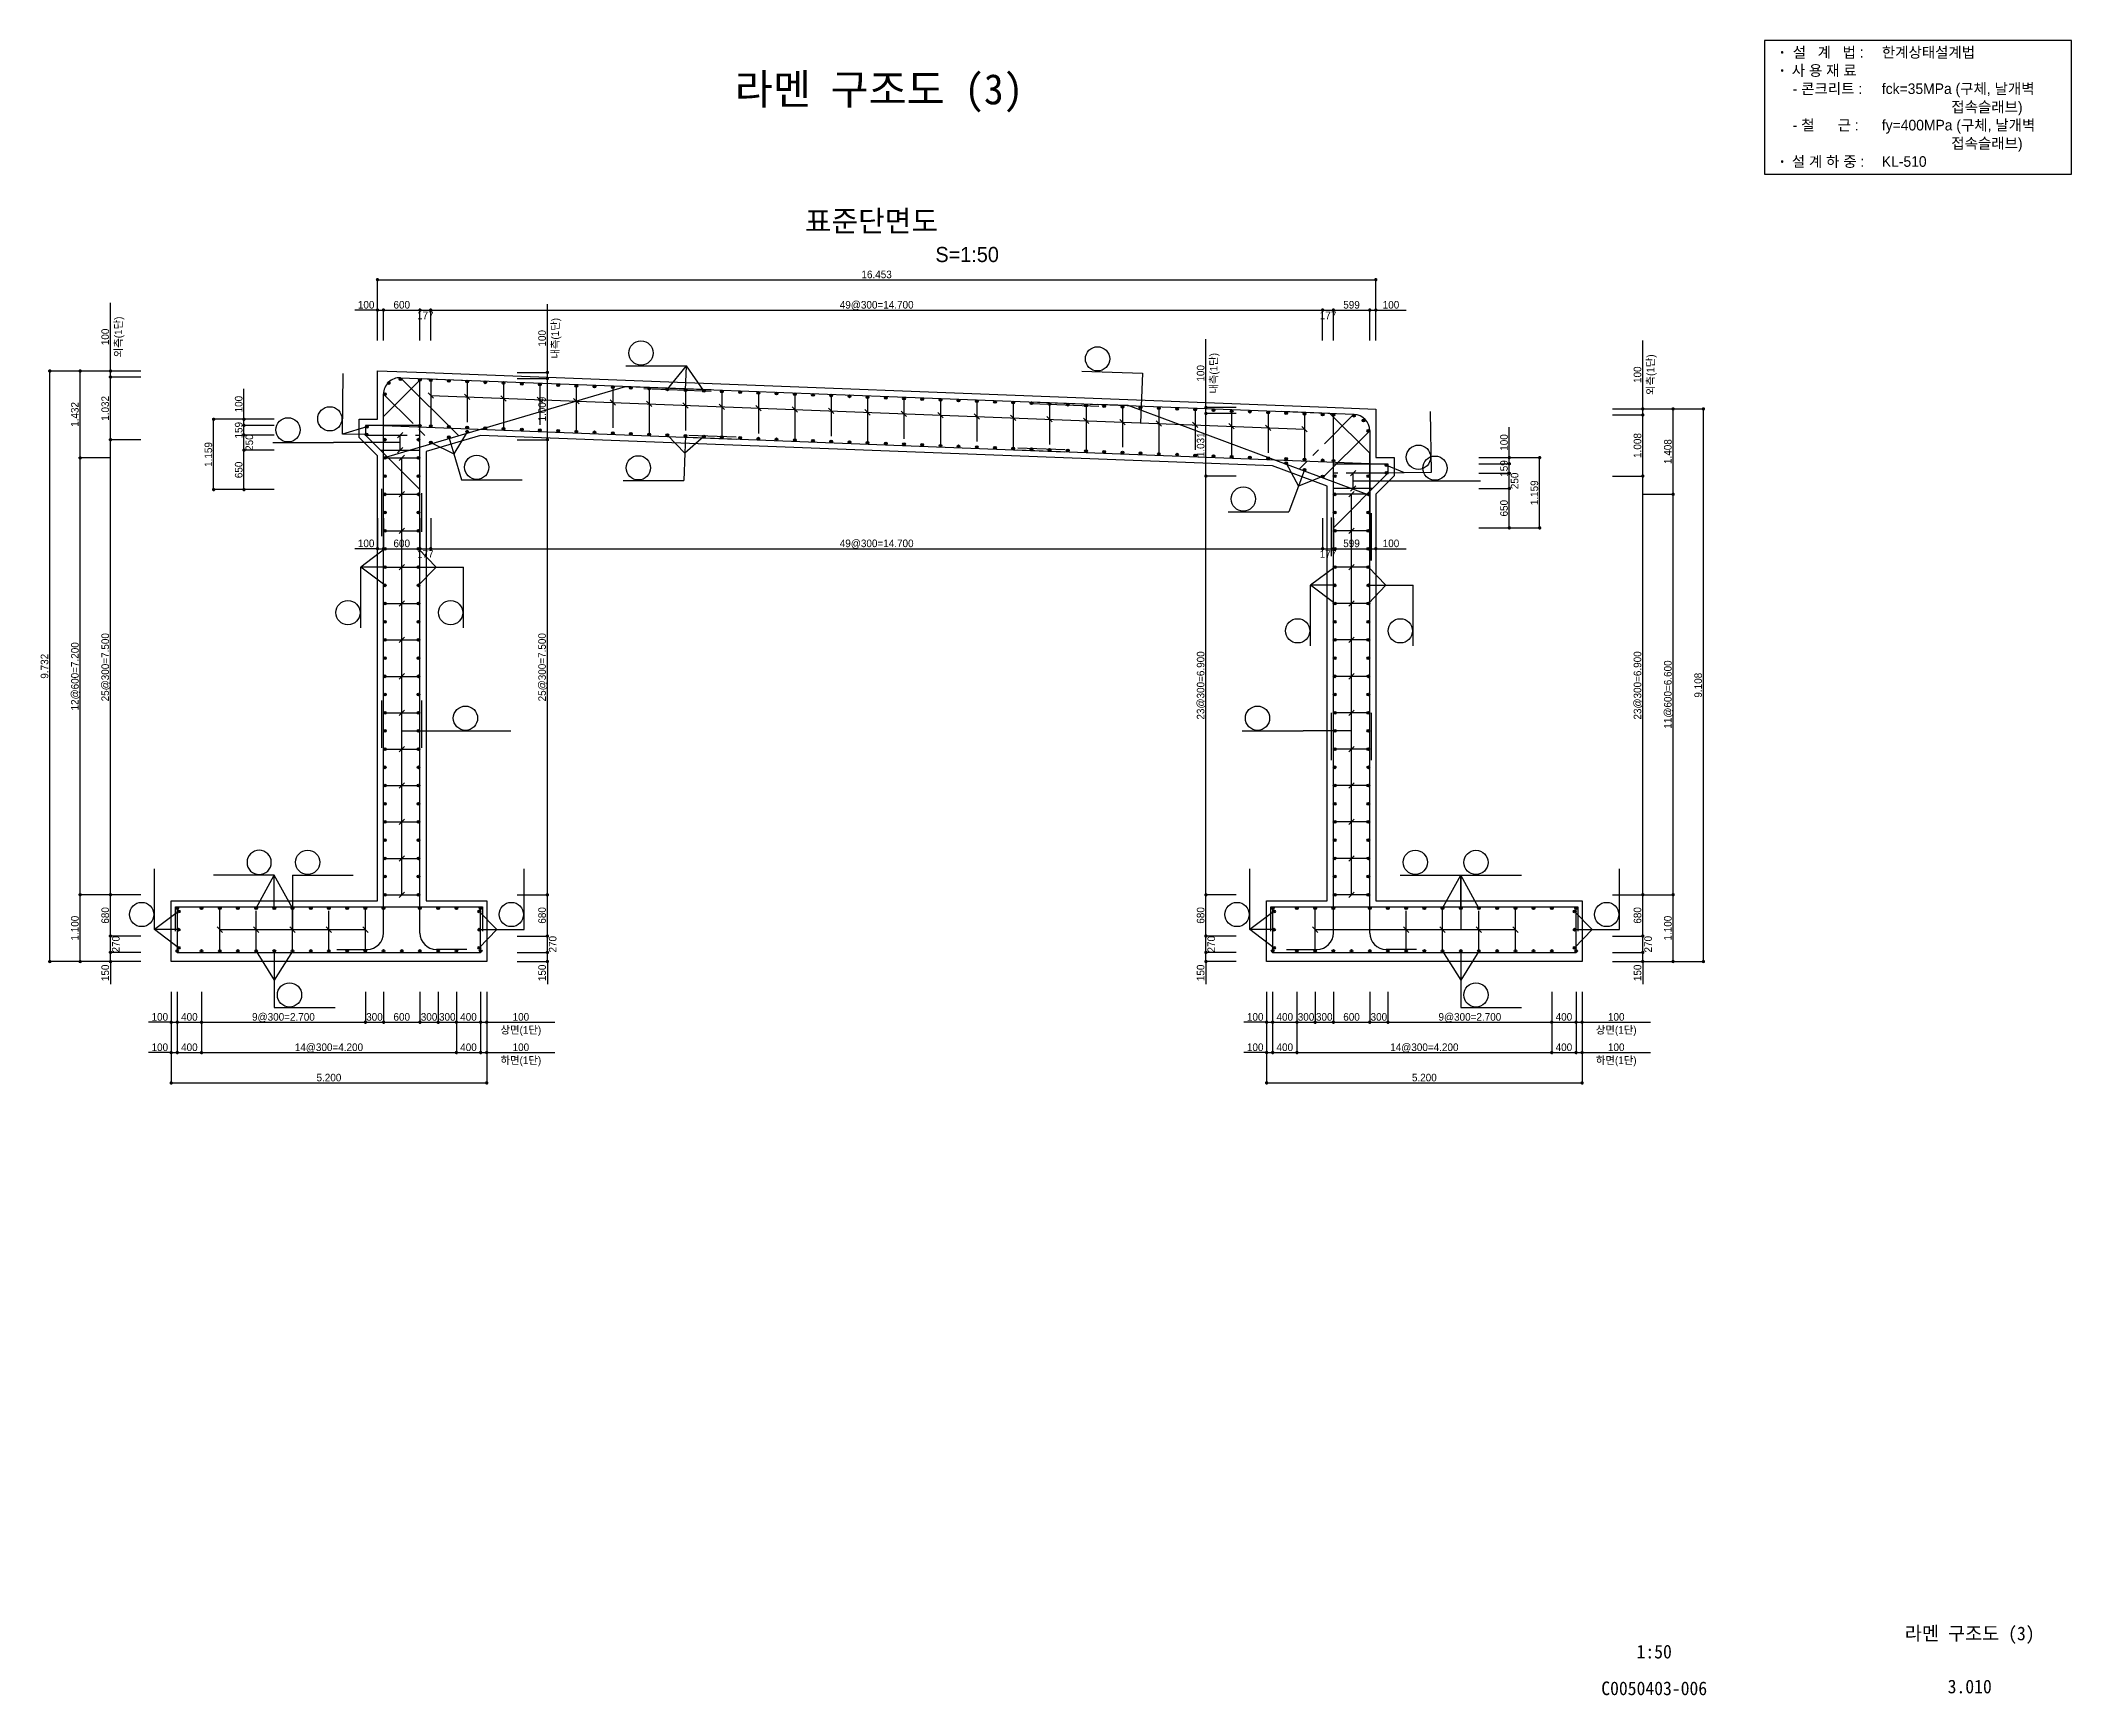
# Model space of a CAD drawing. Extents: x 2629709 to 3675628, y 1179 to 102095.
# Drawn here: x 3052017 to 3085485, y 1179 to 28450 of the extents above; entities that cross this region are included whole.
import ezdxf
from ezdxf.enums import TextEntityAlignment as Align

# ---------------------------------------------------------------- set-up
doc = ezdxf.new("R2010")
doc.units = 0
doc.header["$LTSCALE"] = 550
doc.header["$MEASUREMENT"] = 0
doc.linetypes.add('LDASHDOT', pattern=[2, 1.25, -0.25, 0.25, -0.25])
for name, color, linetype in [('CS-CONC-MAJR', 4, 'CONTINUOUS'), ('CS-DIML', 1, 'CONTINUOUS'), ('CS-DIMT', 3, 'CONTINUOUS'), ('CS-LEAT', 7, 'CONTINUOUS'), ('CS-MISC', 3, 'CONTINUOUS'), ('CS-NOTE', 3, 'CONTINUOUS'), ('CS-RBAR-EREC', 6, 'CONTINUOUS'), ('CS-RBAR-MAJR', 6, 'CONTINUOUS'), ('CS-SYMB', 3, 'CONTINUOUS'), ('CS-SYMB-LIN3', 1, 'CONTINUOUS'), ('CS-TEXT', 3, 'CONTINUOUS'), ('CZ-TEX1', 6, 'CONTINUOUS'), ('CZ-TEX2', 3, 'CONTINUOUS'), ('TITLE-TEXT', 7, 'CONTINUOUS')]:
    doc.layers.add(name, color=color, linetype=linetype)
doc.styles.add('A_STANDARD', font='Dotum.ttf')
doc.styles.add('TB_TEXT', font='DotumChe.ttf')
doc.styles.add('돋움', font='Dotum.ttf')

msp = doc.modelspace()

# ---------------------------------------------------------------- texts
at = {"layer": 'CS-DIMT', "style": 'A_STANDARD'}
for s, p in [('16.453', (3065795, 24534)), ('100', (3057382, 24034)), ('600', (3057969, 24034)), ('49@300=14.700', (3065796, 24034)), ('599', (3073622, 24034)), ('100', (3074272, 24034)), ('100', (3057382, 20102)), ('600', (3057969, 20102)), ('49@300=14.700', (3065796, 20102)), ('599', (3073622, 20102)), ('100', (3074272, 20102)), ('100', (3053982, 12298)), ('400', (3054469, 12298)), ('9@300=2.700', (3056019, 12298)), ('300', (3057519, 12298)), ('600', (3057969, 12298)), ('300', (3058419, 12298)), ('300', (3058719, 12298)), ('400', (3059069, 12298)), ('100', (3059932, 12298)), ('100', (3072034, 12298)), ('400', (3072522, 12298)), ('300', (3072872, 12298)), ('300', (3073172, 12298)), ('600', (3073622, 12298)), ('300', (3074072, 12298)), ('9@300=2.700', (3075572, 12298)), ('400', (3077122, 12298)), ('100', (3077984, 12298)), ('100', (3053982, 11798)), ('400', (3054469, 11798)), ('14@300=4.200', (3056769, 11798)), ('400', (3059069, 11798)), ('100', (3059932, 11798)), ('100', (3072034, 11798)), ('400', (3072522, 11798)), ('14@300=4.200', (3074822, 11798)), ('400', (3077122, 11798)), ('100', (3077984, 11798)), ('5.200', (3056769, 11298)), ('5.200', (3074822, 11298))]:
    msp.add_text(s, height=125, dxfattribs=at).set_placement(p, align=Align.CENTER)
for s, p in [('외측(1단)', (3053235, 23567)), ('내측(1단)', (3060435, 23544)), ('내측(1단)', (3071287, 22967)), ('외측(1단)', (3078487, 22944)), ('250', (3055394, 21825)), ('250', (3076247, 21194)), ('270', (3053194, 13558)), ('270', (3060394, 13558)), ('270', (3071247, 13558)), ('270', (3078447, 13558))]:
    msp.add_text(s, height=125, rotation=90, dxfattribs=at).set_placement(p, align=Align.TOP_CENTER)
for s, p in [('177', (3058358, 23984)), ('177', (3073235, 23984)), ('177', (3058358, 20052)), ('177', (3073235, 20052)), ('상면(1단)', (3059932, 12208)), ('상면(1단)', (3077984, 12208)), ('하면(1단)', (3059932, 11708)), ('하면(1단)', (3077984, 11708))]:
    msp.add_text(s, height=125, dxfattribs=at).set_placement(p, align=Align.TOP_CENTER)
for s, p in [('100', (3053144, 23567)), ('100', (3060344, 23544)), ('100', (3071197, 22967)), ('100', (3078397, 22944)), ('1.432', (3052644, 22289)), ('1.032', (3053144, 22389)), ('100', (3055344, 22459)), ('1.009', (3060344, 22377)), ('159', (3055344, 22029)), ('1.159', (3054844, 21629)), ('1.031', (3071197, 21789)), ('100', (3076197, 21827)), ('1.008', (3078397, 21777)), ('1.408', (3078897, 21677)), ('650', (3055344, 21375)), ('159', (3076197, 21398)), ('1.159', (3076697, 20998)), ('650', (3076197, 20744)), ('12@600=7.200', (3052644, 17973)), ('25@300=7.500', (3053144, 18123)), ('25@300=7.500', (3060344, 18123)), ('9.732', (3052144, 18139)), ('23@300=6.900', (3071197, 17823)), ('23@300=6.900', (3078397, 17823)), ('11@600=6.600', (3078897, 17673)), ('9.108', (3079397, 17827)), ('680', (3053144, 14033)), ('680', (3060344, 14033)), ('680', (3071197, 14033)), ('680', (3078397, 14033)), ('1.100', (3052644, 13823)), ('1.100', (3078897, 13823)), ('150', (3053144, 13086)), ('150', (3060344, 13086)), ('150', (3071197, 13086)), ('150', (3078397, 13086))]:
    msp.add_text(s, height=125, rotation=90, dxfattribs=at).set_placement(p, align=Align.CENTER)
at = {"layer": 'CZ-TEX1', "style": 'A_STANDARD'}
msp.add_text('표준단면도', height=350, dxfattribs=at).set_placement((3065710, 25300), align=Align.CENTER)
at = {"layer": 'CZ-TEX2', "style": 'A_STANDARD'}
msp.add_text('S=1:50', height=250, dxfattribs=at).set_placement((3066764, 24800))
at = {"layer": 'TITLE-TEXT', "style": 'TB_TEXT'}
for s, height, p in [('라멘 구조도 (3)', 500, (3065835, 27650)), ('1:50', 225, (3078610, 1900)), ('라멘 구조도 (3)', 225, (3083810, 2200)), ('C0050403-006', 225, (3078610, 1295)), ('3.010', 225, (3083810, 1325))]:
    msp.add_text(s, height=height, dxfattribs=at).set_placement(p, align=Align.MIDDLE_CENTER)

# ---------------------------------------------------------------- blocks, each defined once
blk = doc.blocks.new('CSBSEC1')
at = {"layer": 'CS-RBAR-MAJR', "const_width": 0.45}
blk.add_lwpolyline([(0.225, 0, 1), (-0.225, 0, 1)], format="xyb", close=True, dxfattribs=at)
at = {"layer": 'CS-RBAR-MAJR'}
blk.add_circle((0, 0), 0.45, dxfattribs=at)
blk = doc.blocks.new('CSBNUM1')
at = {"layer": 'CS-SYMB-LIN3'}
blk.add_line((0, 0), (20, 0), dxfattribs=at)
blk.add_circle((5, 4.2), 4, dxfattribs=at)
at = {"layer": 'CS-TEXT', "style": 'A_STANDARD', "flags": 1}
blk.add_attdef('RB_NO', text='', height=2.5, dxfattribs=at).set_placement((5, 4.2), align=Align.MIDDLE)
for tag, p in [('RB_DIA', (11.5, 1.5)), ('RB_LEN', (1.739, -3.958874))]:
    blk.add_attdef(tag, p, '', height=2.5, dxfattribs=at)
blk = doc.blocks.new('CXLEATK')
at = {"layer": 'CS-MISC'}
blk.add_line((-0.883885, 0.883882), (0.883882, -0.883882), dxfattribs=at)
blk = doc.blocks.new('CXDIMDT2')
at = {"layer": 'CS-MISC', "const_width": 0.5}
blk.add_lwpolyline([(0.25, 0, 1), (-0.25, 0, 1)], format="xyb", close=True, dxfattribs=at)
blk = doc.blocks.new('A$Cc22b2ba3')
at = {"layer": 'CS-LEAT', "linetype": 'ByBlock'}
blk.add_lwpolyline([(-10615, -4900), (-500, -4900), (-500, -500), (-10615, -500)], close=True, dxfattribs=at)
at = {"layer": 'CS-NOTE', "linetype": 'ByBlock', "const_width": 43.7}
for points in [[(-10054, -887, 1), (-10011, -887, 1)], [(-10054, -1487, 1), (-10011, -1487, 1)], [(-10054, -4487, 1), (-10011, -4487, 1)]]:
    blk.add_lwpolyline(points, format="xyb", close=True, dxfattribs=at)
at = {"layer": 'CS-NOTE', "linetype": 'ByBlock', "style": '돋움'}
for s, p in [('설   계   법 : ', (-9684, -1060)), ('한계상태설계법', (-6747, -1060)), ('사 용 재 료', (-9716, -1660)), ('- 콘크리트 :', (-9684, -2260)), ('fck=35MPa (구체, 날개벽', (-6747, -2260)), ('                  접속슬래브)', (-6747, -2860)), ('- 철      근 :', (-9684, -3460)), ('fy=400MPa (구체, 날개벽', (-6747, -3460)), ('                  접속슬래브)', (-6747, -4060)), ('설 계 하 중 :', (-9716, -4660)), ('KL-510', (-6747, -4660))]:
    blk.add_text(s, height=350, dxfattribs=at).set_placement(p)

# ---------------------------------------------------------------- linework, layer by layer
at = {"layer": 'CS-CONC-MAJR'}
for p, q in [((3057569, 23009), (3058369, 22978)), ((3057569, 22209), (3057569, 23009)), ((3058369, 22978), (3073222, 22408)), ((3057269, 22209), (3057569, 22209)), ((3057269, 21909), (3057269, 22209)), ((3073222, 22408), (3074022, 22377)), ((3074022, 22377), (3074022, 21577)), ((3057569, 21609), (3057269, 21909)), ((3059268, 21944), (3058369, 21678)), ((3072322, 21443), (3059268, 21944)), ((3057569, 14273), (3057569, 21609)), ((3058369, 21678), (3058369, 14273)), ((3073222, 21108), (3072322, 21443)), ((3074022, 21577), (3074322, 21577)), ((3074322, 21577), (3074322, 21277)), ((3073222, 14273), (3073222, 21108)), ((3074322, 21277), (3074022, 20977)), ((3074022, 20977), (3074022, 14273)), ((3054169, 14273), (3057569, 14273)), ((3054169, 13273), (3054169, 14273)), ((3058369, 14273), (3059369, 14273)), ((3059369, 14273), (3059369, 13273)), ((3072222, 14273), (3073222, 14273)), ((3072222, 13273), (3072222, 14273)), ((3074022, 14273), (3077422, 14273)), ((3077422, 14273), (3077422, 13273)), ((3059369, 13273), (3054169, 13273)), ((3077422, 13273), (3072222, 13273))]:
    msp.add_line(p, q, dxfattribs=at)
at = {"layer": 'CS-DIML'}
for p, q in [((3057569, 24009), (3057569, 24534)), ((3057569, 24509), (3074022, 24509)), ((3074022, 24009), (3074022, 24534)), ((3053169, 23005), (3053169, 24130)), ((3060369, 22982), (3060369, 24107)), ((3057569, 24009), (3057194, 24009)), ((3057569, 23509), (3057569, 24034)), ((3057569, 24009), (3057669, 24009)), ((3057669, 23509), (3057669, 24034)), ((3057669, 24009), (3058269, 24009)), ((3058269, 23509), (3058269, 24034)), ((3058269, 24009), (3058446, 24009)), ((3058446, 23509), (3058446, 24034)), ((3058446, 24009), (3073146, 24009)), ((3073146, 23509), (3073146, 24034)), ((3073146, 24009), (3073323, 24009)), ((3073323, 23509), (3073323, 24034)), ((3073323, 24009), (3073922, 24009)), ((3073922, 23509), (3073922, 24034)), ((3073922, 24009), (3074022, 24009)), ((3074022, 23509), (3074022, 24034)), ((3074022, 24009), (3074522, 24009)), ((3071222, 22404), (3071222, 23529)), ((3078422, 22381), (3078422, 23506)), ((3052669, 23005), (3052144, 23005)), ((3052169, 13273), (3052169, 23005)), ((3053169, 23005), (3052644, 23005)), ((3052669, 21573), (3052669, 23005)), ((3053669, 23005), (3053144, 23005)), ((3053669, 22905), (3053144, 22905)), ((3053169, 22905), (3053169, 23005)), ((3053169, 21873), (3053169, 22905)), ((3059869, 22982), (3060394, 22982)), ((3059869, 22882), (3060394, 22882)), ((3060369, 22882), (3060369, 22982)), ((3060369, 21873), (3060369, 22882)), ((3062346, 22703), (3062661, 23091)), ((3062646, 22691), (3062661, 23091)), ((3062946, 22680), (3062661, 23091)), ((3070177, 22967), (3070146, 22151)), ((3055369, 22209), (3055369, 22709)), ((3058446, 22600), (3072846, 22047)), ((3055369, 22209), (3054844, 22209)), ((3054869, 21050), (3054869, 22209)), ((3055869, 22209), (3055344, 22209)), ((3055869, 22109), (3055344, 22109)), ((3055369, 22109), (3055369, 22209)), ((3055369, 21950), (3055369, 22109)), ((3071722, 22404), (3071197, 22404)), ((3071722, 22304), (3071197, 22304)), ((3071222, 22304), (3071222, 22404)), ((3071222, 21273), (3071222, 22304)), ((3077922, 22381), (3078447, 22381)), ((3077922, 22281), (3078447, 22281)), ((3078422, 22381), (3078947, 22381)), ((3078422, 22281), (3078422, 22381)), ((3078422, 21273), (3078422, 22281)), ((3078922, 22381), (3079447, 22381)), ((3078922, 20973), (3078922, 22381)), ((3079422, 13273), (3079422, 22381)), ((3053669, 21873), (3053144, 21873)), ((3053169, 14373), (3053169, 21873)), ((3055869, 21950), (3055344, 21950)), ((3055369, 21700), (3055369, 21950)), ((3057944, 21825), (3056844, 21825)), ((3057392, 22086), (3056990, 21964)), ((3057390, 21959), (3056990, 21964)), ((3057944, 21700), (3057944, 21950)), ((3058446, 21828), (3058827, 21640)), ((3058746, 21916), (3058827, 21640)), ((3059046, 22005), (3058827, 21640)), ((3059869, 21873), (3060394, 21873)), ((3060369, 14373), (3060369, 21873)), ((3062346, 21948), (3062635, 21649)), ((3062646, 21936), (3062635, 21649)), ((3062946, 21925), (3062635, 21649)), ((3076222, 21577), (3076222, 22077)), ((3053169, 21573), (3052644, 21573)), ((3052669, 14373), (3052669, 21573)), ((3055869, 21700), (3055344, 21700)), ((3055369, 21050), (3055369, 21700)), ((3057969, 14373), (3057969, 21573)), ((3058827, 21640), (3058955, 21209)), ((3062635, 21649), (3062618, 21199)), ((3072546, 21488), (3072746, 21107)), ((3074199, 21455), (3074488, 21331)), ((3075722, 21577), (3076247, 21577)), ((3075722, 21477), (3076247, 21477)), ((3076222, 21577), (3076747, 21577)), ((3076222, 21477), (3076222, 21577)), ((3076222, 21319), (3076222, 21477)), ((3076722, 20419), (3076722, 21577)), ((3071722, 21273), (3071197, 21273)), ((3071222, 14373), (3071222, 21273)), ((3072746, 21107), (3072589, 20686)), ((3072846, 21377), (3072746, 21107)), ((3073146, 21265), (3072746, 21107)), ((3073647, 21069), (3073647, 21319)), ((3073647, 21194), (3074747, 21194)), ((3074201, 21327), (3074488, 21331)), ((3074488, 21331), (3074938, 21337)), ((3075722, 21319), (3076247, 21319)), ((3076222, 21069), (3076222, 21319)), ((3077922, 21273), (3078447, 21273)), ((3078422, 14373), (3078422, 21273)), ((3055369, 21050), (3054844, 21050)), ((3055869, 21050), (3055344, 21050)), ((3073622, 14373), (3073622, 20973)), ((3075722, 21069), (3076247, 21069)), ((3076222, 20419), (3076222, 21069)), ((3078422, 20973), (3078947, 20973)), ((3078922, 14373), (3078922, 20973)), ((3057569, 20577), (3057569, 20052)), ((3057669, 20577), (3057669, 20052)), ((3058269, 20577), (3058269, 20052)), ((3058446, 20577), (3058446, 20052)), ((3073146, 20577), (3073146, 20052)), ((3073323, 20577), (3073323, 20052)), ((3073922, 20577), (3073922, 20052)), ((3074022, 20577), (3074022, 20052)), ((3075722, 20419), (3076247, 20419)), ((3076222, 20419), (3076747, 20419)), ((3057569, 20077), (3057194, 20077)), ((3057692, 20073), (3057292, 19773)), ((3057692, 19773), (3057292, 19773)), ((3057692, 19473), (3057292, 19773)), ((3057569, 20077), (3057669, 20077)), ((3057669, 20077), (3058269, 20077)), ((3058247, 20073), (3058534, 19773)), ((3058247, 19773), (3058534, 19773)), ((3058247, 19473), (3058534, 19773)), ((3058269, 20077), (3058446, 20077)), ((3058446, 20077), (3073146, 20077)), ((3058534, 19773), (3058984, 19773)), ((3073344, 19773), (3072944, 19473)), ((3073146, 20077), (3073323, 20077)), ((3073323, 20077), (3073922, 20077)), ((3073899, 19773), (3074187, 19473)), ((3073922, 20077), (3074022, 20077)), ((3074022, 20077), (3074522, 20077)), ((3073344, 19473), (3072944, 19473)), ((3073344, 19173), (3072944, 19473)), ((3073899, 19473), (3074187, 19473)), ((3073899, 19173), (3074187, 19473)), ((3074187, 19473), (3074637, 19473)), ((3057969, 17073), (3058769, 17073)), ((3073622, 17073), (3072822, 17073)), ((3055569, 14151), (3055869, 14696)), ((3055869, 14151), (3055869, 14696)), ((3056169, 14151), (3055869, 14696)), ((3056169, 14698), (3056169, 13798)), ((3075122, 14151), (3075422, 14696)), ((3075422, 14698), (3075422, 13798)), ((3075722, 14151), (3075422, 14696)), ((3075422, 14151), (3075422, 14696)), ((3053169, 14373), (3052644, 14373)), ((3052669, 13273), (3052669, 14373)), ((3053669, 14373), (3053144, 14373)), ((3053169, 13693), (3053169, 14373)), ((3054292, 14098), (3053892, 13798)), ((3059247, 14098), (3059534, 13798)), ((3059869, 14373), (3060394, 14373)), ((3060369, 13693), (3060369, 14373)), ((3071722, 14373), (3071197, 14373)), ((3071222, 13693), (3071222, 14373)), ((3072344, 14098), (3071944, 13798)), ((3077299, 14098), (3077587, 13798)), ((3077922, 14373), (3078447, 14373)), ((3078422, 14373), (3078947, 14373)), ((3078422, 13693), (3078422, 14373)), ((3078922, 13273), (3078922, 14373)), ((3054292, 13798), (3053892, 13798)), ((3054292, 13498), (3053892, 13798)), ((3054969, 13798), (3057369, 13798)), ((3059247, 13798), (3059534, 13798)), ((3059247, 13498), (3059534, 13798)), ((3059534, 13798), (3059984, 13798)), ((3072344, 13798), (3071944, 13798)), ((3072344, 13498), (3071944, 13798)), ((3073022, 13798), (3076322, 13798)), ((3077299, 13798), (3077587, 13798)), ((3077299, 13498), (3077587, 13798)), ((3077587, 13798), (3078037, 13798)), ((3053669, 13693), (3053144, 13693)), ((3053669, 13423), (3053144, 13423)), ((3053169, 13423), (3053169, 13693)), ((3053169, 13273), (3053169, 13423)), ((3055569, 13446), (3055869, 12963)), ((3056169, 13446), (3055869, 12963)), ((3055869, 13446), (3055869, 12963)), ((3059869, 13693), (3060394, 13693)), ((3059869, 13423), (3060394, 13423)), ((3060369, 13423), (3060369, 13693)), ((3060369, 13273), (3060369, 13423)), ((3071722, 13693), (3071197, 13693)), ((3071722, 13423), (3071197, 13423)), ((3071222, 13423), (3071222, 13693)), ((3071222, 13273), (3071222, 13423)), ((3075122, 13446), (3075422, 12963)), ((3075722, 13446), (3075422, 12963)), ((3075422, 13446), (3075422, 12963)), ((3077922, 13693), (3078447, 13693)), ((3077922, 13423), (3078447, 13423)), ((3078422, 13423), (3078422, 13693)), ((3078422, 13273), (3078422, 13423)), ((3052669, 13273), (3052144, 13273)), ((3053169, 13273), (3052644, 13273)), ((3053669, 13273), (3053144, 13273)), ((3053169, 13273), (3053169, 12898)), ((3059869, 13273), (3060394, 13273)), ((3060369, 13273), (3060369, 12898)), ((3071722, 13273), (3071197, 13273)), ((3071222, 13273), (3071222, 12898)), ((3077922, 13273), (3078447, 13273)), ((3078422, 13273), (3078947, 13273)), ((3078422, 13273), (3078422, 12898)), ((3078922, 13273), (3079447, 13273)), ((3054169, 12773), (3054169, 12248)), ((3054269, 12773), (3054269, 12248)), ((3054669, 12773), (3054669, 12248)), ((3055869, 12963), (3055869, 12513)), ((3057369, 12773), (3057369, 12248)), ((3057669, 12773), (3057669, 12248)), ((3058269, 12773), (3058269, 12248)), ((3058569, 12773), (3058569, 12248)), ((3058869, 12773), (3058869, 12248)), ((3059269, 12773), (3059269, 12248)), ((3059369, 12773), (3059369, 12248)), ((3072222, 12773), (3072222, 12248)), ((3072322, 12773), (3072322, 12248)), ((3072722, 12773), (3072722, 12248)), ((3073022, 12773), (3073022, 12248)), ((3073322, 12773), (3073322, 12248)), ((3073922, 12773), (3073922, 12248)), ((3074222, 12773), (3074222, 12248)), ((3075422, 12963), (3075422, 12513)), ((3076922, 12773), (3076922, 12248)), ((3077322, 12773), (3077322, 12248)), ((3077422, 12773), (3077422, 12248)), ((3054169, 12273), (3053794, 12273)), ((3054169, 12273), (3054269, 12273)), ((3054169, 12273), (3054169, 11748)), ((3054269, 12273), (3054669, 12273)), ((3054269, 12273), (3054269, 11748)), ((3054669, 12273), (3057369, 12273)), ((3054669, 12273), (3054669, 11748)), ((3057369, 12273), (3057669, 12273)), ((3057669, 12273), (3058269, 12273)), ((3058269, 12273), (3058569, 12273)), ((3058569, 12273), (3058869, 12273)), ((3058869, 12273), (3059269, 12273)), ((3058869, 12273), (3058869, 11748)), ((3059269, 12273), (3059369, 12273)), ((3059269, 12273), (3059269, 11748)), ((3059369, 12273), (3060494, 12273)), ((3059369, 12273), (3059369, 11748)), ((3072222, 12273), (3071847, 12273)), ((3072222, 12273), (3072322, 12273)), ((3072222, 12273), (3072222, 11748)), ((3072322, 12273), (3072722, 12273)), ((3072322, 12273), (3072322, 11748)), ((3072722, 12273), (3073022, 12273)), ((3072722, 12273), (3072722, 11748)), ((3073022, 12273), (3073322, 12273)), ((3073322, 12273), (3073922, 12273)), ((3073922, 12273), (3074222, 12273)), ((3074222, 12273), (3076922, 12273)), ((3076922, 12273), (3077322, 12273)), ((3076922, 12273), (3076922, 11748)), ((3077322, 12273), (3077422, 12273)), ((3077322, 12273), (3077322, 11748)), ((3077422, 12273), (3078547, 12273)), ((3077422, 12273), (3077422, 11748)), ((3054169, 11773), (3053794, 11773)), ((3054169, 11773), (3054169, 11248)), ((3054169, 11773), (3054269, 11773)), ((3054269, 11773), (3054669, 11773)), ((3054669, 11773), (3058869, 11773)), ((3058869, 11773), (3059269, 11773)), ((3059269, 11773), (3059369, 11773)), ((3059369, 11773), (3059369, 11248)), ((3059369, 11773), (3060494, 11773)), ((3072222, 11773), (3071847, 11773)), ((3072222, 11773), (3072222, 11248)), ((3072222, 11773), (3072322, 11773)), ((3072322, 11773), (3072722, 11773)), ((3072722, 11773), (3076922, 11773)), ((3076922, 11773), (3077322, 11773)), ((3077322, 11773), (3077422, 11773)), ((3077422, 11773), (3077422, 11248)), ((3077422, 11773), (3078547, 11773)), ((3054169, 11273), (3059369, 11273)), ((3072222, 11273), (3077422, 11273))]:
    msp.add_line(p, q, dxfattribs=at)
at = {"layer": 'CS-RBAR-EREC', "linetype": 'Continuous'}
for p, q in [((3057949, 22894), (3058904, 21940)), ((3058446, 22871), (3058446, 22071)), ((3059646, 22826), (3059646, 22026)), ((3060846, 22780), (3060846, 21980)), ((3062046, 22734), (3062046, 21934)), ((3063246, 22688), (3063246, 21888)), ((3064446, 22643), (3064446, 21843)), ((3065646, 22597), (3065646, 21797)), ((3066846, 22551), (3066846, 21751)), ((3068046, 22505), (3068046, 21705)), ((3069246, 22460), (3069246, 21660)), ((3070446, 22414), (3070446, 21614)), ((3071646, 22368), (3071646, 21568)), ((3072846, 22322), (3072846, 21522)), ((3073922, 22021), (3073144, 21244)), ((3057619, 21700), (3058269, 21700)), ((3057669, 21573), (3058269, 21573)), ((3073972, 21069), (3073322, 21069)), ((3057669, 20373), (3058269, 20373)), ((3073922, 20373), (3073322, 20373)), ((3057669, 19173), (3058269, 19173)), ((3073922, 19173), (3073322, 19173)), ((3057669, 17973), (3058269, 17973)), ((3073922, 17973), (3073322, 17973)), ((3057669, 16773), (3058269, 16773)), ((3073922, 16773), (3073322, 16773)), ((3057669, 15573), (3058269, 15573)), ((3073922, 15573), (3073322, 15573)), ((3054969, 13423), (3054969, 14173)), ((3056169, 13423), (3056169, 14173)), ((3057369, 13423), (3057369, 14173)), ((3057669, 14373), (3058269, 14373)), ((3073022, 13423), (3073022, 14173)), ((3073922, 14373), (3073322, 14373)), ((3075122, 13423), (3075122, 14173)), ((3076322, 13423), (3076322, 14173))]:
    msp.add_line(p, q, dxfattribs=at)
at = {"layer": 'CS-RBAR-EREC', "linetype": 'LDASHDOT'}
for p, q in [((3059046, 22849), (3059046, 22049)), ((3060246, 22803), (3060246, 22003)), ((3057669, 22624), (3058479, 21815)), ((3061446, 22757), (3061446, 21957)), ((3062646, 22711), (3062646, 21911)), ((3063846, 22665), (3063846, 21865)), ((3065046, 22620), (3065046, 21820)), ((3066246, 22574), (3066246, 21774)), ((3067446, 22528), (3067446, 21728)), ((3068646, 22482), (3068646, 21682)), ((3069846, 22437), (3069846, 21637)), ((3071046, 22391), (3071046, 21591)), ((3072246, 22345), (3072246, 21545)), ((3073662, 22291), (3072758, 21387)), ((3057369, 21950), (3058269, 21950)), ((3074222, 21319), (3073322, 21319)), ((3057669, 20973), (3058269, 20973)), ((3073922, 20973), (3073322, 20973)), ((3057669, 19773), (3058269, 19773)), ((3073922, 19773), (3073322, 19773)), ((3057669, 18573), (3058269, 18573)), ((3073922, 18573), (3073322, 18573)), ((3057669, 17373), (3058269, 17373)), ((3073922, 17373), (3073322, 17373)), ((3057669, 16173), (3058269, 16173)), ((3073922, 16173), (3073322, 16173)), ((3057669, 14973), (3058269, 14973)), ((3073922, 14973), (3073322, 14973)), ((3055569, 13423), (3055569, 14173)), ((3056769, 13423), (3056769, 14173)), ((3074522, 13423), (3074522, 14173)), ((3075722, 13423), (3075722, 14173))]:
    msp.add_line(p, q, dxfattribs=at)
at = {"layer": 'CS-RBAR-MAJR'}
for p, q in [((3057669, 22256), (3058294, 22881)), ((3057949, 22894), (3063069, 22698)), ((3058269, 20353), (3058269, 22882)), ((3058294, 22881), (3059084, 22851)), ((3057669, 21576), (3061654, 22752)), ((3057669, 20283), (3057669, 22624)), ((3061654, 22752), (3062163, 22732)), ((3063068, 22668), (3061958, 22710)), ((3061959, 22740), (3069459, 22452)), ((3069458, 22422), (3068348, 22465)), ((3068349, 22495), (3073662, 22291)), ((3069942, 22434), (3069432, 22453)), ((3073922, 20955), (3069942, 22434)), ((3057369, 22109), (3057369, 21950)), ((3058269, 22109), (3057369, 22109)), ((3057669, 21466), (3057669, 22256)), ((3057669, 22105), (3063479, 21882)), ((3073265, 22306), (3072475, 22337)), ((3073922, 21650), (3073265, 22306)), ((3073322, 19953), (3073322, 22304)), ((3057369, 21950), (3058269, 21050)), ((3062699, 21912), (3068899, 21674)), ((3063480, 21912), (3062700, 21942)), ((3073922, 22021), (3073922, 19883)), ((3057669, 21066), (3057669, 21576)), ((3068119, 21704), (3073922, 21481)), ((3068900, 21704), (3068120, 21734)), ((3073322, 21477), (3074222, 21477)), ((3073922, 20860), (3073922, 21650)), ((3074222, 21477), (3074222, 21319)), ((3074222, 21319), (3073322, 20419)), ((3057639, 20283), (3057639, 21063)), ((3057669, 16793), (3057669, 21063)), ((3058269, 16793), (3058269, 20993)), ((3058299, 20353), (3058299, 20993)), ((3073922, 20445), (3073922, 20955)), ((3073292, 19953), (3073292, 20593)), ((3073322, 16593), (3073322, 20593)), ((3073922, 16593), (3073922, 20663)), ((3073952, 19883), (3073952, 20663)), ((3057639, 16793), (3057639, 17573)), ((3057669, 13743), (3057669, 17573)), ((3058269, 13743), (3058269, 17573)), ((3058299, 16793), (3058299, 17573)), ((3073292, 16593), (3073292, 17373)), ((3073322, 13743), (3073322, 17373)), ((3073922, 13743), (3073922, 17373)), ((3073952, 16593), (3073952, 17373)), ((3054239, 14173), (3059299, 14173)), ((3054239, 13773), (3054239, 14173)), ((3054269, 14173), (3054269, 13423)), ((3059269, 13423), (3059269, 14173)), ((3059299, 14173), (3059299, 13773)), ((3072292, 14173), (3077352, 14173)), ((3072292, 13773), (3072292, 14173)), ((3072322, 14173), (3072322, 13423)), ((3077322, 13423), (3077322, 14173)), ((3077352, 14173), (3077352, 13773)), ((3054269, 13423), (3059269, 13423)), ((3056899, 13473), (3057399, 13473)), ((3059039, 13473), (3058539, 13473)), ((3072322, 13423), (3077322, 13423)), ((3072552, 13473), (3073052, 13473)), ((3074692, 13473), (3074192, 13473))]:
    msp.add_line(p, q, dxfattribs=at)
for centre, start, end in [((3057939, 22624), 87.8022, 180), ((3073652, 22021), 0, 87.8022), ((3057399, 13743), 270, 360), ((3058539, 13743), 180, 270), ((3073052, 13743), 270, 360), ((3074192, 13743), 180, 270)]:
    msp.add_arc(centre, 270, start, end, dxfattribs=at)

# ---------------------------------------------------------------- block references
at = {"layer": 'CS-DIMT', "linetype": 'ByBlock', "xscale": 0.5, "yscale": 0.5, "zscale": 0.5}
msp.add_blockref('A$Cc22b2ba3', (3085735, 28700), dxfattribs=at)
at = {"layer": 'CS-RBAR-MAJR', "yscale": 50, "zscale": 50}
for name, p, xscale in [('CSBNUM1', (3061661, 23091), 50), ('CSBSEC1', (3057757, 22807), 50), ('CSBSEC1', (3057949, 22872), 50), ('CSBSEC1', (3058269, 22859), 50), ('CSBSEC1', (3058446, 22853), 50), ('CSBSEC1', (3058746, 22841), 50), ('CSBSEC1', (3059046, 22830), 50), ('CSBSEC1', (3059346, 22818), 50), ('CSBSEC1', (3059646, 22807), 50), ('CSBSEC1', (3059946, 22795), 50), ('CSBSEC1', (3060246, 22784), 50), ('CSBSEC1', (3060546, 22772), 50), ('CSBSEC1', (3060846, 22760), 50), ('CSBSEC1', (3061146, 22749), 50), ('CSBSEC1', (3061446, 22737), 50), ('CSBSEC1', (3057692, 22624), 50), ('CSBSEC1', (3061746, 22726), 50), ('CSBSEC1', (3062046, 22714), 50), ('CSBSEC1', (3062346, 22703), 50), ('CSBSEC1', (3062646, 22691), 50), ('CSBSEC1', (3062946, 22680), 50), ('CSBSEC1', (3063246, 22668), 50), ('CSBSEC1', (3063546, 22657), 50), ('CSBSEC1', (3063846, 22645), 50), ('CSBSEC1', (3064146, 22634), 50), ('CSBSEC1', (3064446, 22622), 50), ('CSBSEC1', (3064746, 22611), 50), ('CSBSEC1', (3065046, 22599), 50), ('CSBSEC1', (3065346, 22588), 50), ('CSBSEC1', (3065646, 22576), 50), ('CSBSEC1', (3065946, 22565), 50), ('CSBSEC1', (3066246, 22553), 50), ('CSBSEC1', (3066546, 22542), 50), ('CSBSEC1', (3066846, 22530), 50), ('CSBSEC1', (3067146, 22519), 50), ('CSBSEC1', (3067446, 22507), 50), ('CSBSEC1', (3067746, 22496), 50), ('CSBSEC1', (3068046, 22484), 50), ('CSBSEC1', (3068346, 22473), 50), ('CSBSEC1', (3068646, 22461), 50), ('CSBSEC1', (3068946, 22450), 50), ('CSBSEC1', (3069246, 22438), 50), ('CSBSEC1', (3069546, 22427), 50), ('CSBSEC1', (3069846, 22415), 50), ('CSBSEC1', (3070146, 22404), 50), ('CSBNUM1', (3055844, 21825), 50), ('CSBSEC1', (3057392, 22086), 50), ('CSBSEC1', (3058269, 22104), 50), ('CSBSEC1', (3058446, 22098), 50), ('CSBSEC1', (3058746, 22086), 50), ('CSBSEC1', (3059046, 22075), 50), ('CSBSEC1', (3070446, 22392), 50), ('CSBSEC1', (3070746, 22381), 50), ('CSBSEC1', (3071046, 22369), 50), ('CSBSEC1', (3071346, 22358), 50), ('CSBSEC1', (3071646, 22346), 50), ('CSBSEC1', (3071946, 22335), 50), ('CSBSEC1', (3072246, 22323), 50), ('CSBSEC1', (3072546, 22311), 50), ('CSBSEC1', (3072846, 22300), 50), ('CSBSEC1', (3073146, 22288), 50), ('CSBSEC1', (3073323, 22282), 50), ('CSBSEC1', (3073662, 22269), 50), ('CSBSEC1', (3073819, 22189), 50), ('CSBSEC1', (3057390, 21959), 50), ('CSBSEC1', (3057692, 21873), 50), ('CSBSEC1', (3058247, 21873), 50), ('CSBSEC1', (3058446, 21828), 50), ('CSBSEC1', (3058746, 21916), 50), ('CSBSEC1', (3059046, 22005), 50), ('CSBSEC1', (3059346, 22063), 50), ('CSBSEC1', (3059646, 22052), 50), ('CSBSEC1', (3059946, 22040), 50), ('CSBSEC1', (3060246, 22029), 50), ('CSBSEC1', (3060546, 22017), 50), ('CSBSEC1', (3060846, 22005), 50), ('CSBSEC1', (3061146, 21994), 50), ('CSBSEC1', (3061446, 21982), 50), ('CSBSEC1', (3061746, 21971), 50), ('CSBSEC1', (3062046, 21959), 50), ('CSBSEC1', (3062346, 21948), 50), ('CSBSEC1', (3062646, 21936), 50), ('CSBSEC1', (3062946, 21925), 50), ('CSBSEC1', (3063246, 21913), 50), ('CSBSEC1', (3063546, 21902), 50), ('CSBSEC1', (3063846, 21890), 50), ('CSBSEC1', (3064146, 21879), 50), ('CSBSEC1', (3064446, 21867), 50), ('CSBSEC1', (3064746, 21856), 50), ('CSBSEC1', (3065046, 21844), 50), ('CSBSEC1', (3065346, 21833), 50), ('CSBSEC1', (3065646, 21821), 50), ('CSBSEC1', (3065946, 21810), 50), ('CSBSEC1', (3066246, 21798), 50), ('CSBSEC1', (3066546, 21787), 50), ('CSBSEC1', (3066846, 21775), 50), ('CSBSEC1', (3067146, 21764), 50), ('CSBSEC1', (3067446, 21752), 50), ('CSBSEC1', (3067746, 21741), 50), ('CSBSEC1', (3073899, 22021), 50), ('CSBSEC1', (3057692, 21573), 50), ('CSBSEC1', (3058247, 21573), 50), ('CSBNUM1', (3058955, 21209), 50), ('CSBNUM1', (3061618, 21199), 50), ('CSBSEC1', (3068046, 21729), 50), ('CSBSEC1', (3068346, 21718), 50), ('CSBSEC1', (3068646, 21706), 50), ('CSBSEC1', (3068946, 21695), 50), ('CSBSEC1', (3069246, 21683), 50), ('CSBSEC1', (3069546, 21672), 50), ('CSBSEC1', (3069846, 21660), 50), ('CSBSEC1', (3070146, 21649), 50), ('CSBSEC1', (3070446, 21637), 50), ('CSBSEC1', (3070746, 21626), 50), ('CSBSEC1', (3071046, 21614), 50), ('CSBSEC1', (3071346, 21603), 50), ('CSBSEC1', (3071646, 21591), 50), ('CSBSEC1', (3071946, 21580), 50), ('CSBSEC1', (3072246, 21568), 50), ('CSBSEC1', (3072546, 21556), 50), ('CSBSEC1', (3072546, 21488), 50), ('CSBSEC1', (3072846, 21545), 50), ('CSBSEC1', (3073146, 21533), 50), ('CSBSEC1', (3073323, 21527), 50), ('CSBSEC1', (3074199, 21455), 50), ('CSBNUM1', (3074747, 21194), 50), ('CSBSEC1', (3057692, 21273), 50), ('CSBSEC1', (3058247, 21273), 50), ('CSBNUM1', (3071589, 20686), 50), ('CSBSEC1', (3072846, 21377), 50), ('CSBSEC1', (3073146, 21265), 50), ('CSBSEC1', (3073344, 21273), 50), ('CSBSEC1', (3073899, 21273), 50), ('CSBSEC1', (3074201, 21327), 50), ('CSBSEC1', (3057692, 20973), 50), ('CSBSEC1', (3058247, 20973), 50), ('CSBSEC1', (3073344, 20973), 50), ('CSBSEC1', (3073899, 20973), 50), ('CSBSEC1', (3057692, 20673), 50), ('CSBSEC1', (3058247, 20673), 50), ('CSBSEC1', (3073344, 20673), 50), ('CSBSEC1', (3073899, 20673), 50), ('CSBSEC1', (3057692, 20373), 50), ('CSBSEC1', (3057692, 20073), 50), ('CSBSEC1', (3058247, 20373), 50), ('CSBSEC1', (3058247, 20073), 50), ('CSBSEC1', (3073344, 20373), 50), ('CSBSEC1', (3073344, 20073), 50), ('CSBSEC1', (3073899, 20373), 50), ('CSBSEC1', (3073899, 20073), 50), ('CSBSEC1', (3057692, 19773), 50), ('CSBSEC1', (3058247, 19773), 50), ('CSBSEC1', (3073344, 19773), 50), ('CSBSEC1', (3073899, 19773), 50), ('CSBSEC1', (3057692, 19473), 50), ('CSBSEC1', (3058247, 19473), 50), ('CSBSEC1', (3073344, 19473), 50), ('CSBSEC1', (3073899, 19473), 50), ('CSBSEC1', (3057692, 19173), 50), ('CSBSEC1', (3058247, 19173), 50), ('CSBSEC1', (3073344, 19173), 50), ('CSBSEC1', (3073899, 19173), 50), ('CSBSEC1', (3057692, 18873), 50), ('CSBSEC1', (3058247, 18873), 50), ('CSBSEC1', (3073344, 18873), 50), ('CSBSEC1', (3073899, 18873), 50), ('CSBSEC1', (3057692, 18573), 50), ('CSBSEC1', (3058247, 18573), 50), ('CSBSEC1', (3073344, 18573), 50), ('CSBSEC1', (3073899, 18573), 50), ('CSBSEC1', (3057692, 18273), 50), ('CSBSEC1', (3058247, 18273), 50), ('CSBSEC1', (3073344, 18273), 50), ('CSBSEC1', (3073899, 18273), 50), ('CSBSEC1', (3057692, 17973), 50), ('CSBSEC1', (3058247, 17973), 50), ('CSBSEC1', (3073344, 17973), 50), ('CSBSEC1', (3073899, 17973), 50), ('CSBSEC1', (3057692, 17673), 50), ('CSBSEC1', (3058247, 17673), 50), ('CSBNUM1', (3058769, 17073), 50), ('CSBNUM1', (3071822, 17073), 50), ('CSBSEC1', (3073344, 17673), 50), ('CSBSEC1', (3073899, 17673), 50), ('CSBSEC1', (3057692, 17373), 50), ('CSBSEC1', (3057692, 17073), 50), ('CSBSEC1', (3058247, 17373), 50), ('CSBSEC1', (3058247, 17073), 50), ('CSBSEC1', (3073344, 17373), 50), ('CSBSEC1', (3073344, 17073), 50), ('CSBSEC1', (3073899, 17373), 50), ('CSBSEC1', (3073899, 17073), 50), ('CSBSEC1', (3057692, 16773), 50), ('CSBSEC1', (3058247, 16773), 50), ('CSBSEC1', (3073344, 16773), 50), ('CSBSEC1', (3073899, 16773), 50), ('CSBSEC1', (3057692, 16473), 50), ('CSBSEC1', (3058247, 16473), 50), ('CSBSEC1', (3073344, 16473), 50), ('CSBSEC1', (3073899, 16473), 50), ('CSBSEC1', (3057692, 16173), 50), ('CSBSEC1', (3058247, 16173), 50), ('CSBSEC1', (3073344, 16173), 50), ('CSBSEC1', (3073899, 16173), 50), ('CSBSEC1', (3057692, 15873), 50), ('CSBSEC1', (3058247, 15873), 50), ('CSBSEC1', (3073344, 15873), 50), ('CSBSEC1', (3073899, 15873), 50), ('CSBSEC1', (3057692, 15573), 50), ('CSBSEC1', (3058247, 15573), 50), ('CSBSEC1', (3073344, 15573), 50), ('CSBSEC1', (3073899, 15573), 50), ('CSBNUM1', (3055869, 14696), -50), ('CSBNUM1', (3056169, 14698), 50), ('CSBSEC1', (3057692, 15273), 50), ('CSBSEC1', (3058247, 15273), 50), ('CSBSEC1', (3073344, 15273), 50), ('CSBSEC1', (3073899, 15273), 50), ('CSBNUM1', (3074422, 14698), 50), ('CSBNUM1', (3075422, 14696), 50), ('CSBSEC1', (3057692, 14973), 50), ('CSBSEC1', (3058247, 14973), 50), ('CSBSEC1', (3073344, 14973), 50), ('CSBSEC1', (3073899, 14973), 50), ('CSBSEC1', (3057692, 14673), 50), ('CSBSEC1', (3057692, 14373), 50), ('CSBSEC1', (3058247, 14673), 50), ('CSBSEC1', (3058247, 14373), 50), ('CSBSEC1', (3073344, 14673), 50), ('CSBSEC1', (3073344, 14373), 50), ('CSBSEC1', (3073899, 14673), 50), ('CSBSEC1', (3073899, 14373), 50), ('CSBSEC1', (3054269, 14151), 50), ('CSBSEC1', (3054292, 14098), 50), ('CSBSEC1', (3054669, 14151), 50), ('CSBSEC1', (3054969, 14151), 50), ('CSBSEC1', (3055269, 14151), 50), ('CSBSEC1', (3055569, 14151), 50), ('CSBSEC1', (3055869, 14151), 50), ('CSBSEC1', (3056169, 14151), 50), ('CSBSEC1', (3056469, 14151), 50), ('CSBSEC1', (3056769, 14151), 50), ('CSBSEC1', (3057069, 14151), 50), ('CSBSEC1', (3057369, 14151), 50), ('CSBSEC1', (3057669, 14151), 50), ('CSBSEC1', (3058269, 14151), 50), ('CSBSEC1', (3058569, 14151), 50), ('CSBSEC1', (3058869, 14151), 50), ('CSBSEC1', (3059247, 14098), 50), ('CSBSEC1', (3059269, 14151), 50), ('CSBSEC1', (3072322, 14151), 50), ('CSBSEC1', (3072344, 14098), 50), ('CSBSEC1', (3072722, 14151), 50), ('CSBSEC1', (3073022, 14151), 50), ('CSBSEC1', (3073322, 14151), 50), ('CSBSEC1', (3073922, 14151), 50), ('CSBSEC1', (3074222, 14151), 50), ('CSBSEC1', (3074522, 14151), 50), ('CSBSEC1', (3074822, 14151), 50), ('CSBSEC1', (3075122, 14151), 50), ('CSBSEC1', (3075422, 14151), 50), ('CSBSEC1', (3075722, 14151), 50), ('CSBSEC1', (3076022, 14151), 50), ('CSBSEC1', (3076322, 14151), 50), ('CSBSEC1', (3076622, 14151), 50), ('CSBSEC1', (3076922, 14151), 50), ('CSBSEC1', (3077299, 14098), 50), ('CSBSEC1', (3077322, 14151), 50), ('CSBSEC1', (3054292, 13798), 50), ('CSBSEC1', (3059247, 13798), 50), ('CSBSEC1', (3072344, 13798), 50), ('CSBSEC1', (3077299, 13798), 50), ('CSBSEC1', (3054269, 13446), 50), ('CSBSEC1', (3054292, 13498), 50), ('CSBSEC1', (3054669, 13446), 50), ('CSBSEC1', (3054969, 13446), 50), ('CSBSEC1', (3055269, 13446), 50), ('CSBSEC1', (3055569, 13446), 50), ('CSBSEC1', (3055869, 13446), 50), ('CSBSEC1', (3056169, 13446), 50), ('CSBSEC1', (3056469, 13446), 50), ('CSBSEC1', (3056769, 13446), 50), ('CSBSEC1', (3057069, 13446), 50), ('CSBSEC1', (3057369, 13446), 50), ('CSBSEC1', (3057669, 13446), 50), ('CSBSEC1', (3057969, 13446), 50), ('CSBSEC1', (3058269, 13446), 50), ('CSBSEC1', (3058569, 13446), 50), ('CSBSEC1', (3058869, 13446), 50), ('CSBSEC1', (3059247, 13498), 50), ('CSBSEC1', (3059269, 13446), 50), ('CSBSEC1', (3072322, 13446), 50), ('CSBSEC1', (3072344, 13498), 50), ('CSBSEC1', (3072722, 13446), 50), ('CSBSEC1', (3073022, 13446), 50), ('CSBSEC1', (3073322, 13446), 50), ('CSBSEC1', (3073622, 13446), 50), ('CSBSEC1', (3073922, 13446), 50), ('CSBSEC1', (3074222, 13446), 50), ('CSBSEC1', (3074522, 13446), 50), ('CSBSEC1', (3074822, 13446), 50), ('CSBSEC1', (3075122, 13446), 50), ('CSBSEC1', (3075422, 13446), 50), ('CSBSEC1', (3075722, 13446), 50), ('CSBSEC1', (3076022, 13446), 50), ('CSBSEC1', (3076322, 13446), 50), ('CSBSEC1', (3076622, 13446), 50), ('CSBSEC1', (3076922, 13446), 50), ('CSBSEC1', (3077299, 13498), 50), ('CSBSEC1', (3077322, 13446), 50), ('CSBNUM1', (3055869, 12513), 50), ('CSBNUM1', (3075422, 12513), 50)]:
    msp.add_blockref(name, p, dxfattribs=dict(at, xscale=xscale))
at = {"layer": 'CS-RBAR-MAJR', "xscale": 50, "yscale": 50, "zscale": 50}
for p, rotation in [((3069178, 23005), 357.802224), ((3056990, 21964), 89.230199), ((3074938, 21337), 90.769801), ((3057292, 18773), 90), ((3058984, 18773), 90), ((3072944, 18473), 90), ((3074637, 18473), 90), ((3053892, 13798), 90), ((3059984, 13798), 90), ((3071944, 13798), 90), ((3078037, 13798), 90)]:
    msp.add_blockref('CSBNUM1', p, dxfattribs=dict(at, rotation=rotation))
at = {"layer": 'CS-SYMB'}
for name, p, xscale, yscale, zscale, rotation in [('CXDIMDT2', (3057569, 24509), 55, 55, 55, 90), ('CXDIMDT2', (3074022, 24509), 55, 55, 55, 90), ('CXDIMDT2', (3057569, 24009), 55, 55, 55, 90), ('CXDIMDT2', (3057669, 24009), 55, 55, 55, 90), ('CXDIMDT2', (3057669, 24009), 55, 55, 55, 90), ('CXDIMDT2', (3058269, 24009), 55, 55, 55, 90), ('CXDIMDT2', (3058269, 24009), 55, 55, 55, 90), ('CXDIMDT2', (3058446, 24009), 55, 55, 55, 90), ('CXDIMDT2', (3058446, 24009), 55, 55, 55, 90), ('CXDIMDT2', (3073146, 24009), 55, 55, 55, 90), ('CXDIMDT2', (3073146, 24009), 55, 55, 55, 90), ('CXDIMDT2', (3073323, 24009), 55, 55, 55, 90), ('CXDIMDT2', (3073323, 24009), 55, 55, 55, 90), ('CXDIMDT2', (3073922, 24009), 55, 55, 55, 90), ('CXDIMDT2', (3073922, 24009), 55, 55, 55, 90), ('CXDIMDT2', (3074022, 24009), 55, 55, 55, 90), ('CXDIMDT2', (3074022, 24009), 55, 55, 55, 90), ('CXDIMDT2', (3052169, 23005), 55, 55, 55, 90), ('CXDIMDT2', (3052669, 23005), 55, 55, 55, 90), ('CXDIMDT2', (3053169, 23005), 55, 55, 55, 90), ('CXDIMDT2', (3053169, 23005), 55, 55, 55, 90), ('CXDIMDT2', (3053169, 22905), 55, 55, 55, 90), ('CXDIMDT2', (3053169, 22905), 55, 55, 55, 90), ('CXDIMDT2', (3060369, 22982), 55, 55, 55, 90), ('CXDIMDT2', (3060369, 22982), 55, 55, 55, 90), ('CXDIMDT2', (3060369, 22882), 55, 55, 55, 90), ('CXDIMDT2', (3060369, 22882), 55, 55, 55, 90), ('CXDIMDT2', (3071222, 22404), 55, 55, 55, 90), ('CXDIMDT2', (3071222, 22404), 55, 55, 55, 90), ('CXDIMDT2', (3054869, 22209), 55, 55, 55, 90), ('CXDIMDT2', (3055369, 22209), 55, 55, 55, 90), ('CXDIMDT2', (3055369, 22209), 55, 55, 55, 90), ('CXDIMDT2', (3055369, 22109), 55, 55, 55, 90), ('CXDIMDT2', (3055369, 22109), 55, 55, 55, 90), ('CXDIMDT2', (3071222, 22304), 55, 55, 55, 90), ('CXDIMDT2', (3071222, 22304), 55, 55, 55, 90), ('CXDIMDT2', (3078422, 22381), 55, 55, 55, 90), ('CXDIMDT2', (3078422, 22381), 55, 55, 55, 90), ('CXDIMDT2', (3078422, 22281), 55, 55, 55, 90), ('CXDIMDT2', (3078422, 22281), 55, 55, 55, 90), ('CXDIMDT2', (3078922, 22381), 55, 55, 55, 90), ('CXDIMDT2', (3079422, 22381), 55, 55, 55, 90), ('CXDIMDT2', (3053169, 21873), 55, 55, 55, 90), ('CXDIMDT2', (3053169, 21873), 55, 55, 55, 90), ('CXDIMDT2', (3055369, 21950), 55, 55, 55, 90), ('CXDIMDT2', (3055369, 21950), 55, 55, 55, 90), ('CXLEATK', (3057944, 21950), 50, 50, 50, 90), ('CXDIMDT2', (3060369, 21873), 55, 55, 55, 90), ('CXDIMDT2', (3060369, 21873), 55, 55, 55, 90), ('CXDIMDT2', (3052669, 21573), 55, 55, 55, 90), ('CXDIMDT2', (3052669, 21573), 55, 55, 55, 90), ('CXDIMDT2', (3055369, 21700), 55, 55, 55, 90), ('CXDIMDT2', (3055369, 21700), 55, 55, 55, 90), ('CXLEATK', (3057944, 21700), 50, 50, 50, 90), ('CXLEATK', (3057969, 21573), 50, 50, 50, 90), ('CXDIMDT2', (3076222, 21577), 55, 55, 55, 90), ('CXDIMDT2', (3076222, 21577), 55, 55, 55, 90), ('CXDIMDT2', (3076222, 21477), 55, 55, 55, 90), ('CXDIMDT2', (3076222, 21477), 55, 55, 55, 90), ('CXDIMDT2', (3076722, 21577), 55, 55, 55, 90), ('CXDIMDT2', (3071222, 21273), 55, 55, 55, 90), ('CXDIMDT2', (3071222, 21273), 55, 55, 55, 90), ('CXLEATK', (3073647, 21319), 50, 50, 50, 270), ('CXLEATK', (3073647, 21069), 50, 50, 50, 270), ('CXDIMDT2', (3076222, 21319), 55, 55, 55, 90), ('CXDIMDT2', (3076222, 21319), 55, 55, 55, 90), ('CXDIMDT2', (3076222, 21069), 55, 55, 55, 90), ('CXDIMDT2', (3076222, 21069), 55, 55, 55, 90), ('CXDIMDT2', (3078422, 21273), 55, 55, 55, 90), ('CXDIMDT2', (3078422, 21273), 55, 55, 55, 90), ('CXDIMDT2', (3054869, 21050), 55, 55, 55, 90), ('CXDIMDT2', (3055369, 21050), 55, 55, 55, 90), ('CXLEATK', (3057969, 20973), 50, 50, 50, 90), ('CXLEATK', (3073622, 20973), 50, 50, 50, 270), ('CXDIMDT2', (3078922, 20973), 55, 55, 55, 90), ('CXDIMDT2', (3078922, 20973), 55, 55, 55, 90), ('CXLEATK', (3057969, 20373), 50, 50, 50, 90), ('CXLEATK', (3073622, 20373), 50, 50, 50, 270), ('CXDIMDT2', (3076222, 20419), 55, 55, 55, 90), ('CXDIMDT2', (3076722, 20419), 55, 55, 55, 90), ('CXDIMDT2', (3057569, 20077), 55, 55, 55, 90), ('CXDIMDT2', (3057669, 20077), 55, 55, 55, 90), ('CXDIMDT2', (3057669, 20077), 55, 55, 55, 90), ('CXDIMDT2', (3058269, 20077), 55, 55, 55, 90), ('CXDIMDT2', (3058269, 20077), 55, 55, 55, 90), ('CXDIMDT2', (3058446, 20077), 55, 55, 55, 90), ('CXDIMDT2', (3058446, 20077), 55, 55, 55, 90), ('CXDIMDT2', (3073146, 20077), 55, 55, 55, 90), ('CXDIMDT2', (3073146, 20077), 55, 55, 55, 90), ('CXDIMDT2', (3073323, 20077), 55, 55, 55, 90), ('CXDIMDT2', (3073323, 20077), 55, 55, 55, 90), ('CXDIMDT2', (3073922, 20077), 55, 55, 55, 90), ('CXDIMDT2', (3073922, 20077), 55, 55, 55, 90), ('CXDIMDT2', (3074022, 20077), 55, 55, 55, 90), ('CXDIMDT2', (3074022, 20077), 55, 55, 55, 90), ('CXLEATK', (3057969, 19773), 50, 50, 50, 90), ('CXLEATK', (3073622, 19773), 50, 50, 50, 270), ('CXLEATK', (3057969, 19173), 50, 50, 50, 90), ('CXLEATK', (3073622, 19173), 50, 50, 50, 270), ('CXLEATK', (3057969, 18573), 50, 50, 50, 90), ('CXLEATK', (3073622, 18573), 50, 50, 50, 270), ('CXLEATK', (3057969, 17973), 50, 50, 50, 90), ('CXLEATK', (3073622, 17973), 50, 50, 50, 270), ('CXLEATK', (3057969, 17373), 50, 50, 50, 90), ('CXLEATK', (3073622, 17373), 50, 50, 50, 270), ('CXLEATK', (3057969, 16773), 50, 50, 50, 90), ('CXLEATK', (3073622, 16773), 50, 50, 50, 270), ('CXLEATK', (3057969, 16173), 50, 50, 50, 90), ('CXLEATK', (3073622, 16173), 50, 50, 50, 270), ('CXLEATK', (3057969, 15573), 50, 50, 50, 90), ('CXLEATK', (3073622, 15573), 50, 50, 50, 270), ('CXLEATK', (3057969, 14973), 50, 50, 50, 90), ('CXLEATK', (3073622, 14973), 50, 50, 50, 270), ('CXDIMDT2', (3052669, 14373), 55, 55, 55, 90), ('CXDIMDT2', (3052669, 14373), 55, 55, 55, 90), ('CXDIMDT2', (3053169, 14373), 55, 55, 55, 90), ('CXDIMDT2', (3053169, 14373), 55, 55, 55, 90), ('CXLEATK', (3057969, 14373), 50, 50, 50, 90), ('CXDIMDT2', (3060369, 14373), 55, 55, 55, 90), ('CXDIMDT2', (3060369, 14373), 55, 55, 55, 90), ('CXDIMDT2', (3071222, 14373), 55, 55, 55, 90), ('CXDIMDT2', (3071222, 14373), 55, 55, 55, 90), ('CXLEATK', (3073622, 14373), 50, 50, 50, 270), ('CXDIMDT2', (3078422, 14373), 55, 55, 55, 90), ('CXDIMDT2', (3078422, 14373), 55, 55, 55, 90), ('CXDIMDT2', (3078922, 14373), 55, 55, 55, 90), ('CXDIMDT2', (3078922, 14373), 55, 55, 55, 90), ('CXLEATK', (3054969, 13798), 50, 50, 50, 180), ('CXLEATK', (3055569, 13798), 50, 50, 50, 180), ('CXLEATK', (3056169, 13798), 50, 50, 50, 180), ('CXLEATK', (3056769, 13798), 50, 50, 50, 180), ('CXLEATK', (3057369, 13798), 50, 50, 50, 180), ('CXLEATK', (3073022, 13798), 50, 50, 50, 180), ('CXLEATK', (3074522, 13798), 50, 50, 50, 180), ('CXLEATK', (3075122, 13798), 50, 50, 50, 180), ('CXLEATK', (3075722, 13798), 50, 50, 50, 180), ('CXLEATK', (3076322, 13798), 50, 50, 50, 180), ('CXDIMDT2', (3053169, 13693), 55, 55, 55, 90), ('CXDIMDT2', (3053169, 13693), 55, 55, 55, 90), ('CXDIMDT2', (3053169, 13423), 55, 55, 55, 90), ('CXDIMDT2', (3053169, 13423), 55, 55, 55, 90), ('CXDIMDT2', (3060369, 13693), 55, 55, 55, 90), ('CXDIMDT2', (3060369, 13693), 55, 55, 55, 90), ('CXDIMDT2', (3060369, 13423), 55, 55, 55, 90), ('CXDIMDT2', (3060369, 13423), 55, 55, 55, 90), ('CXDIMDT2', (3071222, 13693), 55, 55, 55, 90), ('CXDIMDT2', (3071222, 13693), 55, 55, 55, 90), ('CXDIMDT2', (3071222, 13423), 55, 55, 55, 90), ('CXDIMDT2', (3071222, 13423), 55, 55, 55, 90), ('CXDIMDT2', (3078422, 13693), 55, 55, 55, 90), ('CXDIMDT2', (3078422, 13693), 55, 55, 55, 90), ('CXDIMDT2', (3078422, 13423), 55, 55, 55, 90), ('CXDIMDT2', (3078422, 13423), 55, 55, 55, 90), ('CXDIMDT2', (3052169, 13273), 55, 55, 55, 90), ('CXDIMDT2', (3052669, 13273), 55, 55, 55, 90), ('CXDIMDT2', (3053169, 13273), 55, 55, 55, 90), ('CXDIMDT2', (3060369, 13273), 55, 55, 55, 90), ('CXDIMDT2', (3071222, 13273), 55, 55, 55, 90), ('CXDIMDT2', (3078422, 13273), 55, 55, 55, 90), ('CXDIMDT2', (3078922, 13273), 55, 55, 55, 90), ('CXDIMDT2', (3079422, 13273), 55, 55, 55, 90), ('CXDIMDT2', (3054169, 12273), 55, 55, 55, 90), ('CXDIMDT2', (3054269, 12273), 55, 55, 55, 90), ('CXDIMDT2', (3054269, 12273), 55, 55, 55, 90), ('CXDIMDT2', (3054669, 12273), 55, 55, 55, 90), ('CXDIMDT2', (3054669, 12273), 55, 55, 55, 90), ('CXDIMDT2', (3057369, 12273), 55, 55, 55, 90), ('CXDIMDT2', (3057369, 12273), 55, 55, 55, 90), ('CXDIMDT2', (3057669, 12273), 55, 55, 55, 90), ('CXDIMDT2', (3057669, 12273), 55, 55, 55, 90), ('CXDIMDT2', (3058269, 12273), 55, 55, 55, 90), ('CXDIMDT2', (3058269, 12273), 55, 55, 55, 90), ('CXDIMDT2', (3058569, 12273), 55, 55, 55, 90), ('CXDIMDT2', (3058569, 12273), 55, 55, 55, 90), ('CXDIMDT2', (3058869, 12273), 55, 55, 55, 90), ('CXDIMDT2', (3058869, 12273), 55, 55, 55, 90), ('CXDIMDT2', (3059269, 12273), 55, 55, 55, 90), ('CXDIMDT2', (3059269, 12273), 55, 55, 55, 90), ('CXDIMDT2', (3059369, 12273), 55, 55, 55, 90), ('CXDIMDT2', (3059369, 12273), 55, 55, 55, 90), ('CXDIMDT2', (3072222, 12273), 55, 55, 55, 90), ('CXDIMDT2', (3072322, 12273), 55, 55, 55, 90), ('CXDIMDT2', (3072322, 12273), 55, 55, 55, 90), ('CXDIMDT2', (3072722, 12273), 55, 55, 55, 90), ('CXDIMDT2', (3072722, 12273), 55, 55, 55, 90), ('CXDIMDT2', (3073022, 12273), 55, 55, 55, 90), ('CXDIMDT2', (3073022, 12273), 55, 55, 55, 90), ('CXDIMDT2', (3073322, 12273), 55, 55, 55, 90), ('CXDIMDT2', (3073322, 12273), 55, 55, 55, 90), ('CXDIMDT2', (3073922, 12273), 55, 55, 55, 90), ('CXDIMDT2', (3073922, 12273), 55, 55, 55, 90), ('CXDIMDT2', (3074222, 12273), 55, 55, 55, 90), ('CXDIMDT2', (3074222, 12273), 55, 55, 55, 90), ('CXDIMDT2', (3076922, 12273), 55, 55, 55, 90), ('CXDIMDT2', (3076922, 12273), 55, 55, 55, 90), ('CXDIMDT2', (3077322, 12273), 55, 55, 55, 90), ('CXDIMDT2', (3077322, 12273), 55, 55, 55, 90), ('CXDIMDT2', (3077422, 12273), 55, 55, 55, 90), ('CXDIMDT2', (3077422, 12273), 55, 55, 55, 90), ('CXDIMDT2', (3054169, 11773), 55, 55, 55, 90), ('CXDIMDT2', (3054269, 11773), 55, 55, 55, 90), ('CXDIMDT2', (3054269, 11773), 55, 55, 55, 90), ('CXDIMDT2', (3054669, 11773), 55, 55, 55, 90), ('CXDIMDT2', (3054669, 11773), 55, 55, 55, 90), ('CXDIMDT2', (3058869, 11773), 55, 55, 55, 90), ('CXDIMDT2', (3058869, 11773), 55, 55, 55, 90), ('CXDIMDT2', (3059269, 11773), 55, 55, 55, 90), ('CXDIMDT2', (3059269, 11773), 55, 55, 55, 90), ('CXDIMDT2', (3059369, 11773), 55, 55, 55, 90), ('CXDIMDT2', (3059369, 11773), 55, 55, 55, 90), ('CXDIMDT2', (3072222, 11773), 55, 55, 55, 90), ('CXDIMDT2', (3072322, 11773), 55, 55, 55, 90), ('CXDIMDT2', (3072322, 11773), 55, 55, 55, 90), ('CXDIMDT2', (3072722, 11773), 55, 55, 55, 90), ('CXDIMDT2', (3072722, 11773), 55, 55, 55, 90), ('CXDIMDT2', (3076922, 11773), 55, 55, 55, 90), ('CXDIMDT2', (3076922, 11773), 55, 55, 55, 90), ('CXDIMDT2', (3077322, 11773), 55, 55, 55, 90), ('CXDIMDT2', (3077322, 11773), 55, 55, 55, 90), ('CXDIMDT2', (3077422, 11773), 55, 55, 55, 90), ('CXDIMDT2', (3077422, 11773), 55, 55, 55, 90), ('CXDIMDT2', (3054169, 11273), 55, 55, 55, 90), ('CXDIMDT2', (3059369, 11273), 55, 55, 55, 90), ('CXDIMDT2', (3072222, 11273), 55, 55, 55, 90), ('CXDIMDT2', (3077422, 11273), 55, 55, 55, 90)]:
    msp.add_blockref(name, p, dxfattribs=dict(at, xscale=xscale, yscale=yscale, zscale=zscale, rotation=rotation))
at = {"layer": 'CS-SYMB', "xscale": 50, "yscale": 50, "zscale": 50}
for p in [(3058446, 22600), (3059046, 22577), (3059646, 22554), (3060246, 22531), (3060846, 22508), (3061446, 22485), (3062046, 22462), (3062646, 22439), (3063246, 22416), (3063846, 22393), (3064446, 22370), (3065046, 22347), (3065646, 22324), (3066246, 22301), (3066846, 22278), (3067446, 22255), (3068046, 22232), (3068646, 22209), (3069246, 22186), (3069846, 22163), (3070446, 22140), (3071046, 22117), (3071646, 22094), (3072246, 22070), (3072846, 22047)]:
    msp.add_blockref('CXLEATK', p, dxfattribs=at)

msp.set_redraw_order([(e.dxf.handle, doc.entitydb.next_handle()) for e in msp.query("TEXT MTEXT ATTDEF DIMENSION ARC_DIMENSION")])  # texts and dimensions are drawn at this point

doc.saveas('drawing.dxf')
